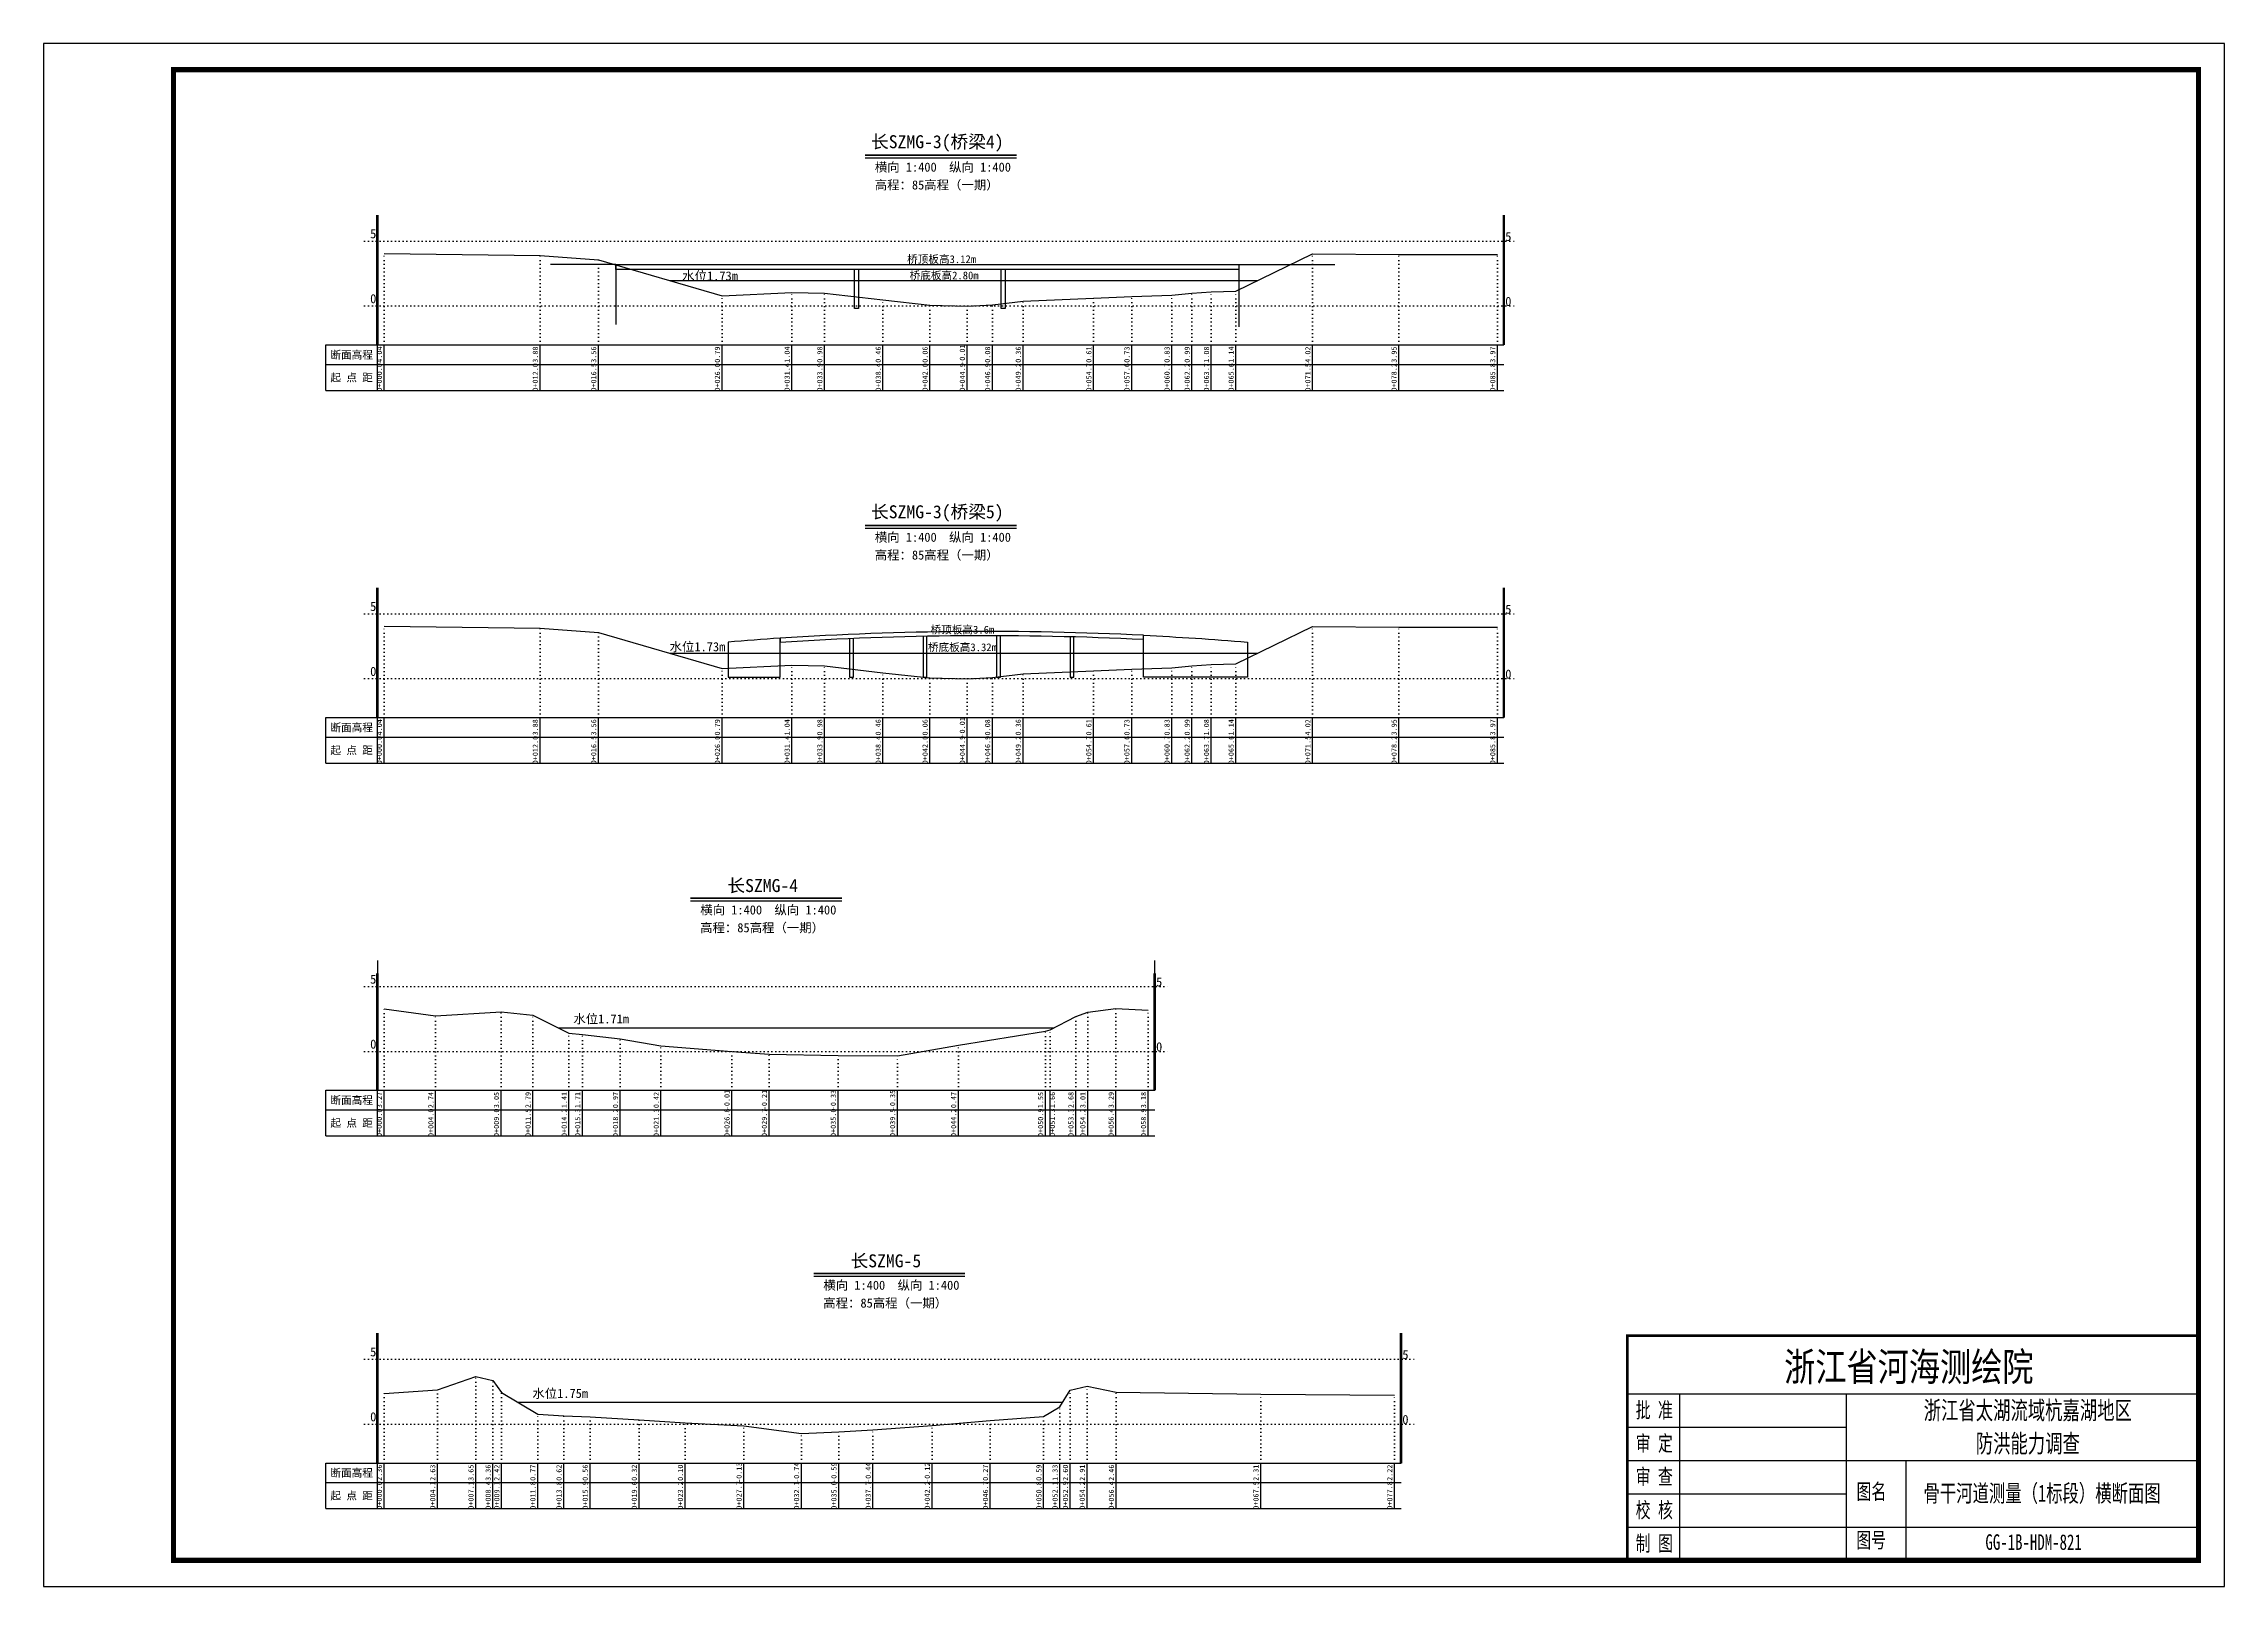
# Model space of a CAD drawing. Header units: millimetres. Extents: x 519117 to 520888, y 3371934 to 3372231.
# Drawn here: x 519566.9 to 519986.9, y 3371934.2 to 3372231.2 of the extents above; entities that cross this region are included whole.
import ezdxf
from ezdxf.enums import TextEntityAlignment as Align

# ---------------------------------------------------------------- set-up
doc = ezdxf.new("R2010")
doc.units = ezdxf.units.MM
doc.header["$LTSCALE"] = 0.4
doc.header["$MEASUREMENT"] = 0
doc.linetypes.add('X4', pattern=[1.6, 0, -1.6])
for name, color, linetype in [('DMX', 1, 'Continuous'), ('TEXT', 7, 'Continuous'), ('zdm1', 5, 'Continuous'), ('ZDMT5', 3, 'Continuous'), ('图框', 7, 'Continuous'), ('断面名称', 5, 'Continuous'), ('桥梁', 7, 'Continuous'), ('比例尺', 3, 'Continuous'), ('水位', 7, 'Continuous')]:
    doc.layers.add(name, color=color, linetype=linetype)
doc.styles.add('HDM', font='fangsong_GB2312.ttf')
doc.styles.add('tk2', font='', dxfattribs={"width": 0.8})
doc.styles.get('tk2').set_extended_font_data('SimSun')

msp = doc.modelspace()

# ---------------------------------------------------------------- linework, layer by layer
at = {"lineweight": 100, "const_width": 0.5}
msp.add_lwpolyline([(519981.88, 3371982.45), (519871.88, 3371982.45), (519871.88, 3371939.17), (519981.88, 3371939.17), (519981.88, 3371982.45)], dxfattribs=at)
at = {"layer": 'DMX', "linetype": 'Continuous', "flags": 128}
for points in [[(519632.46, 3372190.77), (519662.48, 3372190.37), (519673.73, 3372189.57), (519697.56, 3372182.65), (519710.98, 3372183.27), (519717.28, 3372183.12), (519728.53, 3372181.82), (519737.56, 3372180.82), (519744.73, 3372180.65), (519749.61, 3372180.87), (519755.51, 3372181.57), (519769.11, 3372182.2), (519776.43, 3372182.5), (519784.16, 3372182.75), (519788.03, 3372183.15), (519791.76, 3372183.37), (519796.51, 3372183.52), (519811.28, 3372190.72), (519827.88, 3372190.55), (519846.88, 3372190.6)], [(519632.46, 3372119.02), (519662.48, 3372118.62), (519673.73, 3372117.82), (519697.56, 3372110.9), (519710.98, 3372111.52), (519717.28, 3372111.37), (519728.53, 3372110.07), (519737.56, 3372109.07), (519744.73, 3372108.9), (519749.61, 3372109.12), (519755.51, 3372109.82), (519769.11, 3372110.45), (519776.43, 3372110.75), (519784.16, 3372111), (519788.03, 3372111.4), (519791.76, 3372111.62), (519796.51, 3372111.77), (519811.28, 3372118.97), (519827.88, 3372118.8), (519846.88, 3372118.85)], [(519632.46, 3372045.35), (519642.38, 3372044.02), (519655.01, 3372044.8), (519661.08, 3372044.15), (519668.06, 3372040.7), (519670.66, 3372040.41), (519677.93, 3372039.6), (519685.78, 3372038.22), (519699.41, 3372037.15), (519706.61, 3372036.65), (519719.88, 3372036.35), (519731.31, 3372036.3), (519743.06, 3372038.35), (519759.81, 3372041.05), (519760.71, 3372041.32), (519765.66, 3372043.87), (519767.96, 3372044.7), (519773.38, 3372045.4), (519779.63, 3372045.12)], [(519632.46, 3371971.32), (519642.73, 3371972), (519650.11, 3371974.55), (519653.41, 3371973.82), (519655.08, 3371971.47), (519662.03, 3371967.35), (519667.06, 3371966.97), (519672.11, 3371966.82), (519681.56, 3371966.22), (519690.43, 3371965.67), (519701.73, 3371965.1), (519712.81, 3371963.57), (519720.01, 3371963.95), (519726.61, 3371964.32), (519737.98, 3371965.12), (519749.18, 3371966.1), (519759.48, 3371966.9), (519762.58, 3371968.75), (519764.58, 3371971.92), (519767.83, 3371972.7), (519773.43, 3371971.57), (519801.28, 3371971.2), (519827.06, 3371970.97)]]:
    msp.add_lwpolyline(points, dxfattribs=at)
at = {"layer": 'TEXT', "color": 0}
for p, q in [((519871.88, 3371971.25, 0), (519981.88, 3371971.25, 0)), ((519881.96, 3371971.25, 0), (519881.96, 3371945.59, 0)), ((519914.05, 3371971.25, 0), (519914.05, 3371945.59, 0)), ((519871.88, 3371964.84, 0), (519914.05, 3371964.84, 0)), ((519871.88, 3371958.42, 0), (519914.05, 3371958.42, 0)), ((519914.05, 3371958.42, 0), (519981.88, 3371958.42, 0)), ((519925.53, 3371958.42, 0), (519925.53, 3371939.17, 0)), ((519871.88, 3371952, 0), (519914.05, 3371952, 0)), ((519871.88, 3371945.59, 0), (519981.88, 3371945.59, 0)), ((519881.96, 3371945.59, 0), (519881.96, 3371939.17, 0)), ((519914.05, 3371945.59, 0), (519914.05, 3371939.17, 0))]:
    msp.add_line(p, q, dxfattribs=at)
at = {"layer": 'zdm1', "linetype": 'Continuous'}
for p, q in [((519631.08, 3372173.17), (519631.08, 3372198.17)), ((519631.33, 3372173.17), (519631.33, 3372198.17)), ((519848.01, 3372173.17), (519848.01, 3372198.17)), ((519848.26, 3372173.17), (519848.26, 3372198.17)), ((519621.21, 3372173.17), (519632.46, 3372173.17)), ((519621.21, 3372164.42), (519621.21, 3372173.17)), ((519631.21, 3372164.42), (519631.21, 3372173.17)), ((519632.46, 3372173.17), (519848.13, 3372173.17)), ((519621.21, 3372169.42), (519848.13, 3372169.42)), ((519621.21, 3372164.42), (519848.13, 3372164.42)), ((519631.08, 3372101.42), (519631.08, 3372126.42)), ((519631.33, 3372101.42), (519631.33, 3372126.42)), ((519848.01, 3372101.42), (519848.01, 3372126.42)), ((519848.26, 3372101.42), (519848.26, 3372126.42)), ((519621.21, 3372101.42), (519632.46, 3372101.42)), ((519621.21, 3372092.67), (519621.21, 3372101.42)), ((519631.21, 3372092.67), (519631.21, 3372101.42)), ((519632.46, 3372101.42), (519848.13, 3372101.42)), ((519621.21, 3372097.67), (519848.13, 3372097.67)), ((519621.21, 3372092.67), (519848.13, 3372092.67)), ((519631.08, 3372029.67), (519631.08, 3372052.17)), ((519631.33, 3372029.67), (519631.33, 3372052.17)), ((519780.76, 3372029.67), (519780.76, 3372052.17)), ((519781.01, 3372029.67), (519781.01, 3372052.17)), ((519621.21, 3372020.92), (519621.21, 3372029.67)), ((519621.21, 3372029.67), (519632.46, 3372029.67)), ((519631.21, 3372020.92), (519631.21, 3372029.67)), ((519632.46, 3372029.67), (519780.88, 3372029.67)), ((519621.21, 3372025.92), (519780.88, 3372025.92)), ((519621.21, 3372020.92), (519780.88, 3372020.92)), ((519631.08, 3371957.92), (519631.08, 3371982.92)), ((519631.33, 3371957.92), (519631.33, 3371982.92)), ((519828.18, 3371957.92), (519828.18, 3371982.92)), ((519828.43, 3371957.92), (519828.43, 3371982.92)), ((519621.21, 3371949.17), (519621.21, 3371957.92)), ((519621.21, 3371957.92), (519632.46, 3371957.92)), ((519631.21, 3371949.17), (519631.21, 3371957.92)), ((519632.46, 3371957.92), (519828.31, 3371957.92)), ((519621.21, 3371954.17), (519828.31, 3371954.17)), ((519621.21, 3371949.17), (519828.31, 3371949.17))]:
    msp.add_line(p, q, dxfattribs=at)
at = {"layer": 'zdm1', "linetype": 'X4'}
for p, q in [((519628.71, 3372193.17), (519850.63, 3372193.17)), ((519628.71, 3372180.67), (519850.63, 3372180.67)), ((519628.71, 3372121.42), (519850.63, 3372121.42)), ((519628.71, 3372108.92), (519850.63, 3372108.92)), ((519628.71, 3372049.67), (519783.38, 3372049.67)), ((519628.71, 3372037.17), (519783.38, 3372037.17)), ((519628.71, 3371977.92), (519830.81, 3371977.92)), ((519628.71, 3371965.42), (519830.81, 3371965.42))]:
    msp.add_line(p, q, dxfattribs=at)
at = {"layer": 'zdm1', "linetype": 'Continuous', "flags": 128}
for points in [[(519631.21, 3372195.67, 0.25, 0.25, 0), (519631.21, 3372198.17, 0.25, 0.25, 0)], [(519848.13, 3372195.67, 0.25, 0.25, 0), (519848.13, 3372198.17, 0.25, 0.25, 0)], [(519631.21, 3372190.67, 0.25, 0.25, 0), (519631.21, 3372193.17, 0.25, 0.25, 0)], [(519848.13, 3372190.67, 0.25, 0.25, 0), (519848.13, 3372193.17, 0.25, 0.25, 0)], [(519631.21, 3372185.67, 0.25, 0.25, 0), (519631.21, 3372188.17, 0.25, 0.25, 0)], [(519848.13, 3372185.67, 0.25, 0.25, 0), (519848.13, 3372188.17, 0.25, 0.25, 0)], [(519631.21, 3372180.67, 0.25, 0.25, 0), (519631.21, 3372183.17, 0.25, 0.25, 0)], [(519848.13, 3372180.67, 0.25, 0.25, 0), (519848.13, 3372183.17, 0.25, 0.25, 0)], [(519631.21, 3372175.67, 0.25, 0.25, 0), (519631.21, 3372178.17, 0.25, 0.25, 0)], [(519848.13, 3372175.67, 0.25, 0.25, 0), (519848.13, 3372178.17, 0.25, 0.25, 0)], [(519631.21, 3372123.92, 0.25, 0.25, 0), (519631.21, 3372126.42, 0.25, 0.25, 0)], [(519848.13, 3372123.92, 0.25, 0.25, 0), (519848.13, 3372126.42, 0.25, 0.25, 0)], [(519631.21, 3372118.92, 0.25, 0.25, 0), (519631.21, 3372121.42, 0.25, 0.25, 0)], [(519848.13, 3372118.92, 0.25, 0.25, 0), (519848.13, 3372121.42, 0.25, 0.25, 0)], [(519631.21, 3372113.92, 0.25, 0.25, 0), (519631.21, 3372116.42, 0.25, 0.25, 0)], [(519848.13, 3372113.92, 0.25, 0.25, 0), (519848.13, 3372116.42, 0.25, 0.25, 0)], [(519631.21, 3372108.92, 0.25, 0.25, 0), (519631.21, 3372111.42, 0.25, 0.25, 0)], [(519848.13, 3372108.92, 0.25, 0.25, 0), (519848.13, 3372111.42, 0.25, 0.25, 0)], [(519631.21, 3372103.92, 0.25, 0.25, 0), (519631.21, 3372106.42, 0.25, 0.25, 0)], [(519848.13, 3372103.92, 0.25, 0.25, 0), (519848.13, 3372106.42, 0.25, 0.25, 0)], [(519631.21, 3372052.17, 0.25, 0.25, 0), (519631.21, 3372054.67, 0.25, 0.25, 0)], [(519780.88, 3372052.17, 0.25, 0.25, 0), (519780.88, 3372054.67, 0.25, 0.25, 0)], [(519631.21, 3372047.17, 0.25, 0.25, 0), (519631.21, 3372049.67, 0.25, 0.25, 0)], [(519780.88, 3372047.17, 0.25, 0.25, 0), (519780.88, 3372049.67, 0.25, 0.25, 0)], [(519631.21, 3372042.17, 0.25, 0.25, 0), (519631.21, 3372044.67, 0.25, 0.25, 0)], [(519780.88, 3372042.17, 0.25, 0.25, 0), (519780.88, 3372044.67, 0.25, 0.25, 0)], [(519631.21, 3372037.17, 0.25, 0.25, 0), (519631.21, 3372039.67, 0.25, 0.25, 0)], [(519780.88, 3372037.17, 0.25, 0.25, 0), (519780.88, 3372039.67, 0.25, 0.25, 0)], [(519631.21, 3372032.17, 0.25, 0.25, 0), (519631.21, 3372034.67, 0.25, 0.25, 0)], [(519780.88, 3372032.17, 0.25, 0.25, 0), (519780.88, 3372034.67, 0.25, 0.25, 0)], [(519631.21, 3371980.42, 0.25, 0.25, 0), (519631.21, 3371982.92, 0.25, 0.25, 0)], [(519828.31, 3371980.42, 0.25, 0.25, 0), (519828.31, 3371982.92, 0.25, 0.25, 0)], [(519631.21, 3371975.42, 0.25, 0.25, 0), (519631.21, 3371977.92, 0.25, 0.25, 0)], [(519828.31, 3371975.42, 0.25, 0.25, 0), (519828.31, 3371977.92, 0.25, 0.25, 0)], [(519631.21, 3371970.42, 0.25, 0.25, 0), (519631.21, 3371972.92, 0.25, 0.25, 0)], [(519828.31, 3371970.42, 0.25, 0.25, 0), (519828.31, 3371972.92, 0.25, 0.25, 0)], [(519631.21, 3371965.42, 0.25, 0.25, 0), (519631.21, 3371967.92, 0.25, 0.25, 0)], [(519828.31, 3371965.42, 0.25, 0.25, 0), (519828.31, 3371967.92, 0.25, 0.25, 0)], [(519631.21, 3371960.42, 0.25, 0.25, 0), (519631.21, 3371962.92, 0.25, 0.25, 0)], [(519828.31, 3371960.42, 0.25, 0.25, 0), (519828.31, 3371962.92, 0.25, 0.25, 0)]]:
    msp.add_lwpolyline(points, format="xyseb", dxfattribs=at)
at = {"layer": 'ZDMT5', "linetype": 'X4'}
for p, q in [((519632.46, 3372173.17), (519632.46, 3372190.77)), ((519662.48, 3372173.17), (519662.48, 3372190.37)), ((519673.73, 3372173.17), (519673.73, 3372189.57)), ((519811.28, 3372173.17), (519811.28, 3372190.72)), ((519827.88, 3372173.17), (519827.88, 3372190.55)), ((519846.88, 3372173.17), (519846.88, 3372190.6)), ((519697.56, 3372173.17), (519697.56, 3372182.65)), ((519710.98, 3372173.17), (519710.98, 3372183.27)), ((519717.28, 3372173.17), (519717.28, 3372183.12)), ((519728.53, 3372173.17), (519728.53, 3372181.82)), ((519737.56, 3372173.17), (519737.56, 3372180.82)), ((519744.73, 3372173.17), (519744.73, 3372180.65)), ((519749.61, 3372173.17), (519749.61, 3372180.87)), ((519755.51, 3372173.17), (519755.51, 3372181.57)), ((519769.11, 3372173.17), (519769.11, 3372182.2)), ((519776.43, 3372173.17), (519776.43, 3372182.5)), ((519784.16, 3372173.17), (519784.16, 3372182.75)), ((519788.03, 3372173.17), (519788.03, 3372183.15)), ((519791.76, 3372173.17), (519791.76, 3372183.37)), ((519796.51, 3372173.17), (519796.51, 3372183.52)), ((519632.46, 3372101.42), (519632.46, 3372119.02)), ((519662.48, 3372101.42), (519662.48, 3372118.62)), ((519673.73, 3372101.42), (519673.73, 3372117.82)), ((519811.28, 3372101.42), (519811.28, 3372118.97)), ((519827.88, 3372101.42), (519827.88, 3372118.8)), ((519846.88, 3372101.42), (519846.88, 3372118.85)), ((519697.56, 3372101.42), (519697.56, 3372110.9)), ((519710.98, 3372101.42), (519710.98, 3372111.52)), ((519717.28, 3372101.42), (519717.28, 3372111.37)), ((519728.53, 3372101.42), (519728.53, 3372110.07)), ((519737.56, 3372101.42), (519737.56, 3372109.07)), ((519744.73, 3372101.42), (519744.73, 3372108.9)), ((519749.61, 3372101.42), (519749.61, 3372109.12)), ((519755.51, 3372101.42), (519755.51, 3372109.82)), ((519769.11, 3372101.42), (519769.11, 3372110.45)), ((519776.43, 3372101.42), (519776.43, 3372110.75)), ((519784.16, 3372101.42), (519784.16, 3372111)), ((519788.03, 3372101.42), (519788.03, 3372111.4)), ((519791.76, 3372101.42), (519791.76, 3372111.62)), ((519796.51, 3372101.42), (519796.51, 3372111.77)), ((519632.46, 3372029.67), (519632.46, 3372045.35)), ((519642.38, 3372029.67), (519642.38, 3372044.02)), ((519655.01, 3372029.67), (519655.01, 3372044.8)), ((519661.08, 3372029.67), (519661.08, 3372044.15)), ((519765.66, 3372029.67), (519765.66, 3372043.87)), ((519767.96, 3372029.67), (519767.96, 3372044.7)), ((519773.38, 3372029.67), (519773.38, 3372045.4)), ((519779.63, 3372029.67), (519779.63, 3372045.12)), ((519668.06, 3372029.67), (519668.06, 3372040.7)), ((519670.66, 3372029.67), (519670.66, 3372040.41)), ((519677.93, 3372029.67), (519677.93, 3372039.6)), ((519685.78, 3372029.67), (519685.78, 3372038.22)), ((519743.06, 3372029.67), (519743.06, 3372038.35)), ((519759.81, 3372029.67), (519759.81, 3372041.05)), ((519760.71, 3372029.67), (519760.71, 3372041.32)), ((519699.41, 3372029.67), (519699.41, 3372037.15)), ((519706.61, 3372029.67), (519706.61, 3372036.65)), ((519719.88, 3372029.67), (519719.88, 3372036.35)), ((519731.31, 3372029.67), (519731.31, 3372036.3)), ((519650.11, 3371957.92), (519650.11, 3371974.55)), ((519632.46, 3371957.92), (519632.46, 3371971.32)), ((519642.73, 3371957.92), (519642.73, 3371972)), ((519653.41, 3371957.92), (519653.41, 3371973.82)), ((519655.08, 3371957.92), (519655.08, 3371971.47)), ((519764.58, 3371957.92), (519764.58, 3371971.92)), ((519767.83, 3371957.92), (519767.83, 3371972.7)), ((519773.43, 3371957.92), (519773.43, 3371971.57)), ((519801.28, 3371957.92), (519801.28, 3371971.2)), ((519827.06, 3371957.92), (519827.06, 3371970.97)), ((519662.03, 3371957.92), (519662.03, 3371967.35)), ((519667.06, 3371957.92), (519667.06, 3371966.97)), ((519672.11, 3371957.92), (519672.11, 3371966.82)), ((519681.56, 3371957.92), (519681.56, 3371966.22)), ((519749.18, 3371957.92), (519749.18, 3371966.1)), ((519759.48, 3371957.92), (519759.48, 3371966.9)), ((519762.58, 3371957.92), (519762.58, 3371968.75)), ((519690.43, 3371957.92), (519690.43, 3371965.67)), ((519701.73, 3371957.92), (519701.73, 3371965.1)), ((519712.81, 3371957.92), (519712.81, 3371963.57)), ((519720.01, 3371957.92), (519720.01, 3371963.95)), ((519726.61, 3371957.92), (519726.61, 3371964.32)), ((519737.98, 3371957.92), (519737.98, 3371965.12))]:
    msp.add_line(p, q, dxfattribs=at)
at = {"layer": 'ZDMT5', "linetype": 'Continuous'}
for p, q in [((519632.46, 3372164.42), (519632.46, 3372173.17)), ((519662.48, 3372164.42), (519662.48, 3372173.17)), ((519673.73, 3372164.42), (519673.73, 3372173.17)), ((519697.56, 3372164.42), (519697.56, 3372173.17)), ((519710.98, 3372164.42), (519710.98, 3372173.17)), ((519717.28, 3372164.42), (519717.28, 3372173.17)), ((519728.53, 3372164.42), (519728.53, 3372173.17)), ((519737.56, 3372164.42), (519737.56, 3372173.17)), ((519744.73, 3372164.42), (519744.73, 3372173.17)), ((519749.61, 3372164.42), (519749.61, 3372173.17)), ((519755.51, 3372164.42), (519755.51, 3372173.17)), ((519769.11, 3372164.42), (519769.11, 3372173.17)), ((519776.43, 3372164.42), (519776.43, 3372173.17)), ((519784.16, 3372164.42), (519784.16, 3372173.17)), ((519788.03, 3372164.42), (519788.03, 3372173.17)), ((519791.76, 3372164.42), (519791.76, 3372173.17)), ((519796.51, 3372164.42), (519796.51, 3372173.17)), ((519811.28, 3372164.42), (519811.28, 3372173.17)), ((519827.88, 3372164.42), (519827.88, 3372173.17)), ((519846.88, 3372164.42), (519846.88, 3372173.17)), ((519632.46, 3372092.67), (519632.46, 3372101.42)), ((519662.48, 3372092.67), (519662.48, 3372101.42)), ((519673.73, 3372092.67), (519673.73, 3372101.42)), ((519697.56, 3372092.67), (519697.56, 3372101.42)), ((519710.98, 3372092.67), (519710.98, 3372101.42)), ((519717.28, 3372092.67), (519717.28, 3372101.42)), ((519728.53, 3372092.67), (519728.53, 3372101.42)), ((519737.56, 3372092.67), (519737.56, 3372101.42)), ((519744.73, 3372092.67), (519744.73, 3372101.42)), ((519749.61, 3372092.67), (519749.61, 3372101.42)), ((519755.51, 3372092.67), (519755.51, 3372101.42)), ((519769.11, 3372092.67), (519769.11, 3372101.42)), ((519776.43, 3372092.67), (519776.43, 3372101.42)), ((519784.16, 3372092.67), (519784.16, 3372101.42)), ((519788.03, 3372092.67), (519788.03, 3372101.42)), ((519791.76, 3372092.67), (519791.76, 3372101.42)), ((519796.51, 3372092.67), (519796.51, 3372101.42)), ((519811.28, 3372092.67), (519811.28, 3372101.42)), ((519827.88, 3372092.67), (519827.88, 3372101.42)), ((519846.88, 3372092.67), (519846.88, 3372101.42)), ((519632.46, 3372020.92), (519632.46, 3372029.67)), ((519642.38, 3372020.92), (519642.38, 3372029.67)), ((519655.01, 3372020.92), (519655.01, 3372029.67)), ((519661.08, 3372020.92), (519661.08, 3372029.67)), ((519668.06, 3372020.92), (519668.06, 3372029.67)), ((519670.66, 3372020.92), (519670.66, 3372029.67)), ((519677.93, 3372020.92), (519677.93, 3372029.67)), ((519685.78, 3372020.92), (519685.78, 3372029.67)), ((519699.41, 3372020.92), (519699.41, 3372029.67)), ((519706.61, 3372020.92), (519706.61, 3372029.67)), ((519719.88, 3372020.92), (519719.88, 3372029.67)), ((519731.31, 3372020.92), (519731.31, 3372029.67)), ((519743.06, 3372020.92), (519743.06, 3372029.67)), ((519759.81, 3372020.92), (519759.81, 3372029.67)), ((519760.71, 3372020.92), (519760.71, 3372029.67)), ((519765.66, 3372020.92), (519765.66, 3372029.67)), ((519767.96, 3372020.92), (519767.96, 3372029.67)), ((519773.38, 3372020.92), (519773.38, 3372029.67)), ((519779.63, 3372020.92), (519779.63, 3372029.67)), ((519632.46, 3371949.17), (519632.46, 3371957.92)), ((519642.73, 3371949.17), (519642.73, 3371957.92)), ((519650.11, 3371949.17), (519650.11, 3371957.92)), ((519653.41, 3371949.17), (519653.41, 3371957.92)), ((519655.08, 3371949.17), (519655.08, 3371957.92)), ((519662.03, 3371949.17), (519662.03, 3371957.92)), ((519667.06, 3371949.17), (519667.06, 3371957.92)), ((519672.11, 3371949.17), (519672.11, 3371957.92)), ((519681.56, 3371949.17), (519681.56, 3371957.92)), ((519690.43, 3371949.17), (519690.43, 3371957.92)), ((519701.73, 3371949.17), (519701.73, 3371957.92)), ((519712.81, 3371949.17), (519712.81, 3371957.92)), ((519720.01, 3371949.17), (519720.01, 3371957.92)), ((519726.61, 3371949.17), (519726.61, 3371957.92)), ((519737.98, 3371949.17), (519737.98, 3371957.92)), ((519749.18, 3371949.17), (519749.18, 3371957.92)), ((519759.48, 3371949.17), (519759.48, 3371957.92)), ((519762.58, 3371949.17), (519762.58, 3371957.92)), ((519764.58, 3371949.17), (519764.58, 3371957.92)), ((519767.83, 3371949.17), (519767.83, 3371957.92)), ((519773.43, 3371949.17), (519773.43, 3371957.92)), ((519801.28, 3371949.17), (519801.28, 3371957.92)), ((519827.06, 3371949.17), (519827.06, 3371957.92))]:
    msp.add_line(p, q, dxfattribs=at)
at = {"layer": '图框', "flags": 128}
msp.add_lwpolyline([(519566.88, 3371934.17), (519986.88, 3371934.17), (519986.88, 3372231.17), (519566.88, 3372231.17)], close=True, dxfattribs=at)
at = {"layer": '图框', "const_width": 1, "flags": 128}
msp.add_lwpolyline([(519591.88, 3371939.17), (519981.88, 3371939.17), (519981.88, 3372226.17), (519591.88, 3372226.17)], close=True, dxfattribs=at)
at = {"layer": '桥梁', "linetype": 'Continuous', "flags": 128}
for points in [[(519677.06, 3372188.67), (519664.53, 3372188.67)], [(519677.06, 3372188.67), (519677.06, 3372177.07)], [(519797.06, 3372188.67), (519815.53, 3372188.67)], [(519797.06, 3372188.67), (519797.06, 3372176.62)], [(519797.06, 3372187.67), (519752.06, 3372187.67), (519752.06, 3372180.17), (519751.31, 3372180.17), (519751.31, 3372187.67), (519723.81, 3372187.67), (519723.81, 3372180.17), (519723.06, 3372180.17), (519723.06, 3372187.67)], [(519736.26, 3372117.12), (519736.26, 3372109.22), (519737.01, 3372109.22)], [(519737.01, 3372109.22), (519737.01, 3372109.22), (519737.01, 3372117.13)], [(519750.41, 3372117.24), (519750.41, 3372109.22), (519751.16, 3372109.22)], [(519751.16, 3372109.22), (519751.16, 3372109.22), (519751.16, 3372117.24)], [(519764.56, 3372117.04), (519764.56, 3372109.22), (519765.31, 3372109.22)], [(519765.31, 3372109.22), (519765.31, 3372109.22), (519765.31, 3372117.02)], [(519722.11, 3372109.22), (519722.86, 3372109.22), (519722.86, 3372116.7)], [(519722.11, 3372116.67), (519722.11, 3372109.22), (519722.86, 3372109.22)]]:
    msp.add_lwpolyline(points, dxfattribs=at)
msp.add_lwpolyline([(519677.06, 3372188.67), (519797.06, 3372188.67), (519797.06, 3372187.67), (519677.06, 3372187.67)], close=True, dxfattribs=at)
at = {"layer": '桥梁', "linetype": 'Continuous'}
msp.add_lwpolyline([(519778.71, 3372117.27, 0.02826), (519708.71, 3372116.7), (519708.71, 3372115.95, -0.028294), (519778.71, 3372116.51)], format="xyb", close=True, dxfattribs=at)
at = {"layer": '桥梁', "linetype": 'Continuous', "flags": 128}
msp.add_lwpolyline([(519778.71, 3372109.22), (519778.71, 3372117.27, -0.008085), (519798.71, 3372115.97), (519798.71, 3372109.22)], format="xyb", close=True, dxfattribs=at)
msp.add_lwpolyline([(519698.71, 3372115.97), (519698.71, 3372109.22), (519708.71, 3372109.22), (519708.71, 3372116.72, 0.002061), (519698.71, 3372115.97)], format="xyb", dxfattribs=at)
at = {"layer": '比例尺', "color": 3, "linetype": 'Continuous', "lineweight": 40}
for p, q in [((519725.11, 3372209.67), (519754.23, 3372209.67)), ((519725.11, 3372138.42), (519754.23, 3372138.42)), ((519691.48, 3372066.67), (519720.6, 3372066.67)), ((519715.19, 3371994.42), (519744.32, 3371994.42))]:
    msp.add_line(p, q, dxfattribs=at)
at = {"layer": '比例尺', "color": 3, "linetype": 'Continuous'}
for p, q in [((519725.11, 3372209.17), (519754.23, 3372209.17)), ((519725.11, 3372137.92), (519754.23, 3372137.92)), ((519691.48, 3372066.17), (519720.6, 3372066.17)), ((519715.19, 3371993.92), (519744.32, 3371993.92))]:
    msp.add_line(p, q, dxfattribs=at)
at = {"layer": '水位', "color": 6, "linetype": 'Continuous', "flags": 128}
for points in [[(519687.54, 3372185.56), (519800.68, 3372185.56)], [(519687.54, 3372113.81), (519800.68, 3372113.81)], [(519666.07, 3372041.68), (519761.4, 3372041.68)], [(519658.21, 3371969.61), (519763.13, 3371969.61)]]:
    msp.add_lwpolyline(points, dxfattribs=at)

# ---------------------------------------------------------------- texts
at = {"layer": 'TEXT', "color": 7, "ltscale": 8, "style": 'tk2'}
for tag, p, s, height, width in [('浙江省河海测绘院', (519902.1, 3371973.69, 0), '（单位名称）', 5.5, 0.8), ('批 准', (519873.5, 3371966.62, 0), '批准', 3, 0.7), ('审 定', (519873.5, 3371960.21, 0), '审定', 3, 0.7), ('审 查', (519873.5, 3371953.79, 0), '审 查', 3, 0.7), ('图名', (519916.03, 3371950.92, 0), '审查', 3, 0.7), ('校 核', (519873.5, 3371947.37, 0), '校 核', 3, 0.7), ('图号', (519915.99, 3371941.59, 0), '图号', 3, 0.7), ('制 图', (519873.5, 3371940.96, 0), '制 图', 3, 0.7)]:
    msp.add_attdef(tag, p, s, height=height, dxfattribs=dict(at, width=width))
at = {"layer": 'TEXT', "color": 0, "style": 'tk2', "width": 0.7}
for tag, text, height, p in [('浙江省太湖流域杭嘉湖地区', '浙江省太湖流域杭嘉湖地区', 3.5, (519949.02, 3371968.07, -206.67)), ('防洪能力调查', '防洪能力调查', 3.5, (519949.02, 3371961.68, -206.67)), ('骨干河道测量（1标段）横断面图', '骨干河道测量（1标段）横断面图', 3.3, (519951.77, 3371952.1, -206.67)), ('GG-1B-HDM-821', 'GG-1B-HDM-001', 3, (519950.14, 3371942.7, -206.67))]:
    msp.add_attdef(tag, text=text, height=height, dxfattribs=at).set_placement(p, align=Align.MIDDLE_CENTER)
at = {"layer": 'zdm1', "linetype": 'Continuous', "style": 'HDM'}
for s, p in [('5', (519630.96, 3372193.17)), ('0', (519630.96, 3372180.67)), ('5', (519630.96, 3372121.42)), ('0', (519630.96, 3372108.92)), ('5', (519630.96, 3372049.67)), ('0', (519630.96, 3372037.17)), ('5', (519630.96, 3371977.92)), ('0', (519630.96, 3371965.42))]:
    msp.add_text(s, height=1.75, dxfattribs=at).set_placement(p, align=Align.BOTTOM_RIGHT)
for s, p in [('5', (519848.38, 3372193.17)), ('0', (519848.38, 3372180.67)), ('5', (519848.38, 3372121.42)), ('0', (519848.38, 3372108.92)), ('5', (519781.13, 3372049.67)), ('0', (519781.13, 3372037.17)), ('5', (519828.56, 3371977.92)), ('0', (519828.56, 3371965.42))]:
    msp.add_text(s, height=1.75, dxfattribs=at).set_placement(p)
for s, p in [('断面高程', (519626.21, 3372171.3)), ('起 点 距', (519626.21, 3372166.92)), ('断面高程', (519626.21, 3372099.55)), ('起 点 距', (519626.21, 3372095.17)), ('断面高程', (519626.21, 3372027.8)), ('起 点 距', (519626.21, 3372023.42)), ('断面高程', (519626.21, 3371956.05)), ('起 点 距', (519626.21, 3371951.67))]:
    msp.add_text(s, height=1.5, dxfattribs=at).set_placement(p, align=Align.MIDDLE)
at = {"layer": 'ZDMT5', "linetype": 'Continuous', "style": 'HDM'}
for s, p in [('4.04', (519632.33, 3372171.3)), ('3.88', (519662.36, 3372171.3)), ('3.56', (519673.61, 3372171.3)), ('0.79', (519697.43, 3372171.3)), ('1.04', (519710.86, 3372171.3)), ('0.98', (519717.16, 3372171.3)), ('0.46', (519728.41, 3372171.3)), ('0.06', (519737.43, 3372171.3)), ('-0.01', (519744.61, 3372171.3)), ('0.08', (519749.48, 3372171.3)), ('0.36', (519755.38, 3372171.3)), ('0.61', (519768.98, 3372171.3)), ('0.73', (519776.31, 3372171.3)), ('0.83', (519784.03, 3372171.3)), ('0.99', (519787.91, 3372171.3)), ('1.08', (519791.63, 3372171.3)), ('1.14', (519796.38, 3372171.3)), ('4.02', (519811.16, 3372171.3)), ('3.95', (519827.76, 3372171.3)), ('3.97', (519846.76, 3372171.3)), ('0+000.0', (519632.33, 3372166.92)), ('0+012.0', (519662.36, 3372166.92)), ('0+016.5', (519673.61, 3372166.92)), ('0+026.0', (519697.43, 3372166.92)), ('0+031.4', (519710.86, 3372166.92)), ('0+033.9', (519717.16, 3372166.92)), ('0+038.4', (519728.41, 3372166.92)), ('0+042.0', (519737.43, 3372166.92)), ('0+044.9', (519744.61, 3372166.92)), ('0+046.9', (519749.48, 3372166.92)), ('0+049.2', (519755.38, 3372166.92)), ('0+054.7', (519768.98, 3372166.92)), ('0+057.6', (519776.31, 3372166.92)), ('0+060.7', (519784.03, 3372166.92)), ('0+062.2', (519787.91, 3372166.92)), ('0+063.7', (519791.63, 3372166.92)), ('0+065.6', (519796.38, 3372166.92)), ('0+071.5', (519811.16, 3372166.92)), ('0+078.2', (519827.76, 3372166.92)), ('0+085.8', (519846.76, 3372166.92)), ('4.04', (519632.33, 3372099.55)), ('3.88', (519662.36, 3372099.55)), ('3.56', (519673.61, 3372099.55)), ('0.79', (519697.43, 3372099.55)), ('1.04', (519710.86, 3372099.55)), ('0.98', (519717.16, 3372099.55)), ('0.46', (519728.41, 3372099.55)), ('0.06', (519737.43, 3372099.55)), ('-0.01', (519744.61, 3372099.55)), ('0.08', (519749.48, 3372099.55)), ('0.36', (519755.38, 3372099.55)), ('0.61', (519768.98, 3372099.55)), ('0.73', (519776.31, 3372099.55)), ('0.83', (519784.03, 3372099.55)), ('0.99', (519787.91, 3372099.55)), ('1.08', (519791.63, 3372099.55)), ('1.14', (519796.38, 3372099.55)), ('4.02', (519811.16, 3372099.55)), ('3.95', (519827.76, 3372099.55)), ('3.97', (519846.76, 3372099.55)), ('0+000.0', (519632.33, 3372095.17)), ('0+012.0', (519662.36, 3372095.17)), ('0+016.5', (519673.61, 3372095.17)), ('0+026.0', (519697.43, 3372095.17)), ('0+031.4', (519710.86, 3372095.17)), ('0+033.9', (519717.16, 3372095.17)), ('0+038.4', (519728.41, 3372095.17)), ('0+042.0', (519737.43, 3372095.17)), ('0+044.9', (519744.61, 3372095.17)), ('0+046.9', (519749.48, 3372095.17)), ('0+049.2', (519755.38, 3372095.17)), ('0+054.7', (519768.98, 3372095.17)), ('0+057.6', (519776.31, 3372095.17)), ('0+060.7', (519784.03, 3372095.17)), ('0+062.2', (519787.91, 3372095.17)), ('0+063.7', (519791.63, 3372095.17)), ('0+065.6', (519796.38, 3372095.17)), ('0+071.5', (519811.16, 3372095.17)), ('0+078.2', (519827.76, 3372095.17)), ('0+085.8', (519846.76, 3372095.17)), ('3.27', (519632.33, 3372027.8)), ('2.74', (519642.26, 3372027.8)), ('3.05', (519654.88, 3372027.8)), ('2.79', (519660.96, 3372027.8)), ('1.41', (519667.93, 3372027.8)), ('1.71', (519670.53, 3372027.8)), ('0.97', (519677.81, 3372027.8)), ('0.42', (519685.66, 3372027.8)), ('-0.01', (519699.28, 3372027.8)), ('-0.21', (519706.48, 3372027.8)), ('-0.33', (519719.76, 3372027.8)), ('-0.35', (519731.18, 3372027.8)), ('0.47', (519742.93, 3372027.8)), ('1.55', (519759.68, 3372027.8)), ('1.66', (519761.96, 3372027.82)), ('2.68', (519765.53, 3372027.8)), ('3.01', (519767.83, 3372027.8)), ('3.29', (519773.26, 3372027.8)), ('3.18', (519779.51, 3372027.8)), ('0+000.0', (519632.33, 3372023.42)), ('0+004.0', (519642.26, 3372023.42)), ('0+009.0', (519654.88, 3372023.42)), ('0+011.5', (519660.96, 3372023.42)), ('0+014.2', (519667.93, 3372023.42)), ('0+015.3', (519670.53, 3372023.42)), ('0+018.2', (519677.81, 3372023.42)), ('0+021.3', (519685.66, 3372023.42)), ('0+026.8', (519699.28, 3372023.42)), ('0+029.7', (519706.48, 3372023.42)), ('0+035.0', (519719.76, 3372023.42)), ('0+039.5', (519731.18, 3372023.42)), ('0+044.2', (519742.93, 3372023.42)), ('0+050.9', (519759.68, 3372023.42)), ('0+051.3', (519761.96, 3372023.45)), ('0+053.3', (519765.53, 3372023.42)), ('0+054.2', (519767.83, 3372023.42)), ('0+056.4', (519773.26, 3372023.42)), ('0+058.9', (519779.51, 3372023.42)), ('-0.13', (519701.61, 3371956.05)), ('-0.74', (519712.68, 3371956.05)), ('-0.59', (519719.88, 3371956.05)), ('-0.44', (519726.48, 3371956.05)), ('-0.12', (519737.86, 3371956.05)), ('2.36', (519632.33, 3371956.05)), ('0+000.0', (519632.33, 3371951.67)), ('2.63', (519642.61, 3371956.05)), ('0+004.1', (519642.61, 3371951.67)), ('3.65', (519649.98, 3371956.05)), ('0+007.1', (519649.98, 3371951.67)), ('3.36', (519653.28, 3371956.05)), ('0+008.4', (519653.28, 3371951.67)), ('2.42', (519654.96, 3371956.05)), ('0+009.1', (519654.96, 3371951.67)), ('0.77', (519661.91, 3371956.05)), ('0+011.8', (519661.91, 3371951.67)), ('0.62', (519666.93, 3371956.05)), ('0+013.8', (519666.93, 3371951.67)), ('0.56', (519671.98, 3371956.05)), ('0+015.9', (519671.98, 3371951.67)), ('0.32', (519681.43, 3371956.05)), ('0+019.6', (519681.43, 3371951.67)), ('0.10', (519690.31, 3371956.05)), ('0+023.2', (519690.31, 3371951.67)), ('0+027.7', (519701.61, 3371951.67)), ('0+032.1', (519712.68, 3371951.67)), ('0+035.0', (519719.88, 3371951.67)), ('0+037.7', (519726.48, 3371951.67)), ('0+042.2', (519737.86, 3371951.67)), ('0.27', (519749.06, 3371956.05)), ('0+046.7', (519749.06, 3371951.67)), ('0.59', (519759.36, 3371956.05)), ('0+050.8', (519759.36, 3371951.67)), ('1.33', (519762.46, 3371956.05)), ('0+052.1', (519762.46, 3371951.67)), ('2.60', (519764.46, 3371956.05)), ('0+052.9', (519764.46, 3371951.67)), ('2.91', (519767.71, 3371956.05)), ('0+054.2', (519767.71, 3371951.67)), ('2.46', (519773.31, 3371956.05)), ('0+056.4', (519773.31, 3371951.67)), ('2.31', (519801.16, 3371956.05)), ('0+067.5', (519801.16, 3371951.67)), ('2.22', (519826.93, 3371956.05)), ('0+077.8', (519826.93, 3371951.67))]:
    msp.add_text(s, height=1, rotation=90, dxfattribs=at).set_placement(p, align=Align.BOTTOM_CENTER)
at = {"layer": '断面名称', "color": 5, "linetype": 'Continuous', "style": 'HDM'}
for s, p in [('长SZMG-3(桥梁4)', (519739, 3372212.14)), ('长SZMG-3(桥梁5)', (519739, 3372140.89)), ('长SZMG-4', (519705.38, 3372069.14)), ('长SZMG-5', (519729.09, 3371996.89))]:
    msp.add_text(s, height=2.5, dxfattribs=at).set_placement(p, align=Align.MIDDLE)
at = {"layer": '桥梁', "color": 11, "linetype": 'Continuous', "style": 'HDM'}
for s, p in [('桥顶板高3.12m', (519739.82, 3372189.72)), ('桥底板高2.80m', (519740.31, 3372186.59)), ('桥顶板高3.6m', (519743.83, 3372118.39)), ('桥底板高3.32m', (519743.83, 3372115.01))]:
    msp.add_text(s, height=1.5, dxfattribs=at).set_placement(p, align=Align.MIDDLE)
at = {"layer": '比例尺', "color": 3, "linetype": 'Continuous', "style": 'HDM'}
for s, p in [('横向 1:400  纵向 1:400', (519753.18, 3372206)), ('高程：85高程（一期）', (519750.81, 3372202.57)), ('横向 1:400  纵向 1:400', (519753.18, 3372134.75)), ('高程：85高程（一期）', (519750.81, 3372131.32)), ('横向 1:400  纵向 1:400', (519719.55, 3372063)), ('高程：85高程（一期）', (519717.18, 3372059.57)), ('横向 1:400  纵向 1:400', (519743.26, 3371990.75)), ('高程：85高程（一期）', (519740.9, 3371987.32))]:
    msp.add_text(s, height=1.75, dxfattribs=at).set_placement(p, align=Align.BOTTOM_RIGHT)
at = {"layer": '水位', "color": 6, "linetype": 'Continuous', "style": 'HDM'}
for s, p in [('水位1.73m', (519695.23, 3372186.49)), ('水位1.73m', (519692.8, 3372115.11)), ('水位1.71m', (519674.26, 3372043.46)), ('水位1.75m', (519666.37, 3371971.36))]:
    msp.add_text(s, height=1.75, dxfattribs=at).set_placement(p, align=Align.MIDDLE)

doc.saveas('drawing.dxf')
